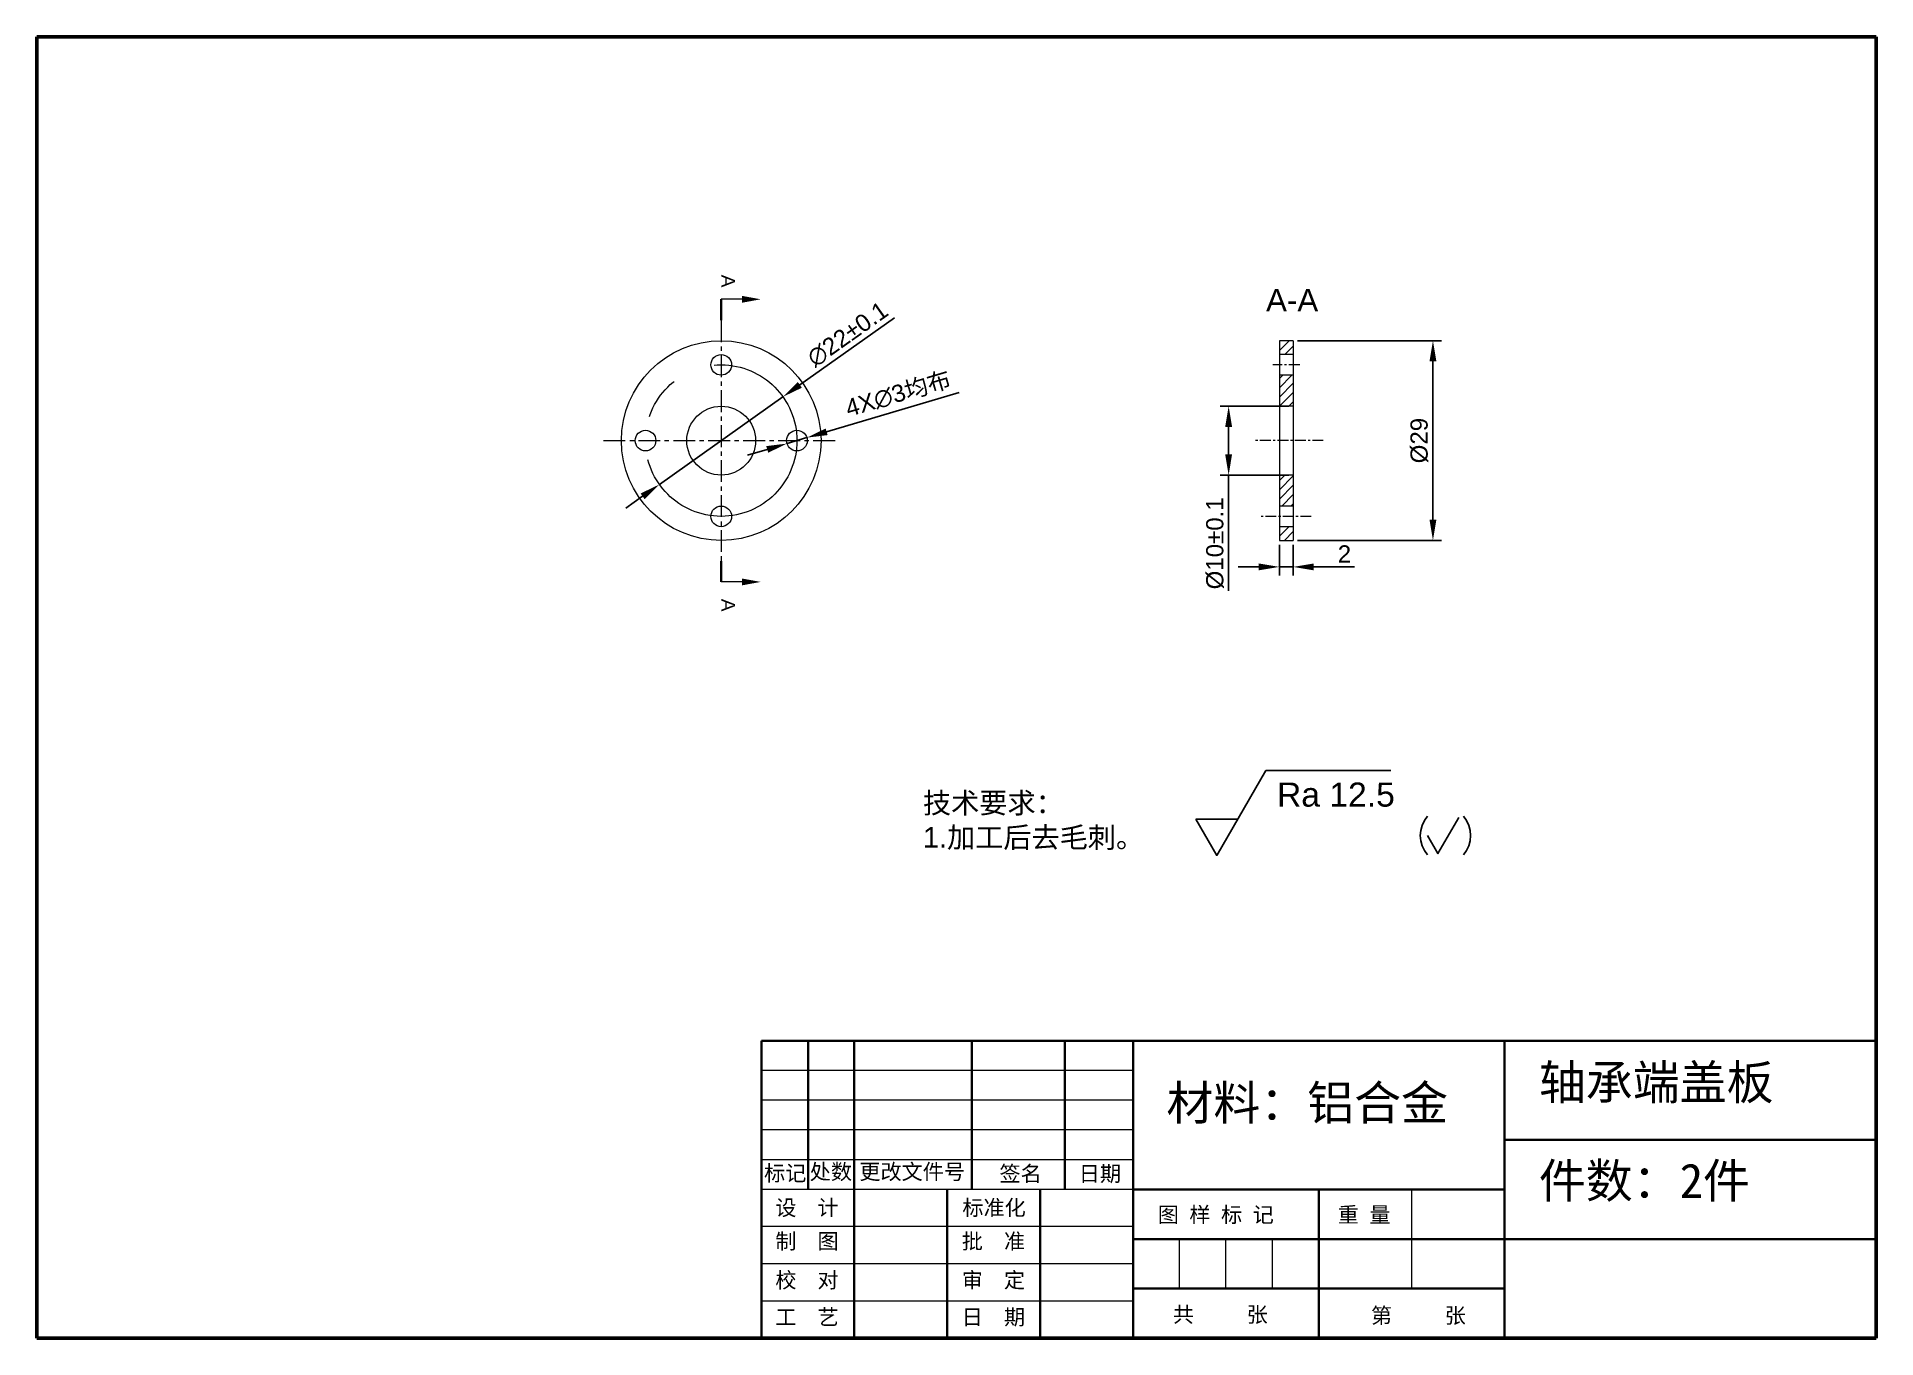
# Model space of a CAD drawing. Header units: millimetres. Extents: x 8228 to 14419, y 2533 to 3289.
# Drawn here: x 12588 to 12855.3, y 2889.9 to 3078.9 of the extents above; entities that cross this region are included whole.
import ezdxf

# ---------------------------------------------------------------- set-up
doc = ezdxf.new("R2010")
doc.units = ezdxf.units.MM
doc.linetypes.add('CENTER', pattern=[50.8, 31.75, -6.35, 6.35, -6.35])
for name, color, linetype, lineweight in [('AM_5', 3, 'Continuous', 25), ('中心线', 1, 'CENTER', 5), ('标注', 3, 'Continuous', 5), ('粗实线', 7, 'Continuous', 40), ('线框', 7, 'Continuous', 60), ('细实线', 5, 'Continuous', 5)]:
    doc.layers.add(name, color=color, linetype=linetype, lineweight=lineweight)
doc.styles.get("Standard").update_dxf_attribs({"font": 'arial.ttf'})
doc.styles.add('样式 2', font='arial.ttf', dxfattribs={"height": 2})
doc.dimstyles.new('样式0-2', dxfattribs={"dimtxt": 2.5, "dimasz": 3, "dimexe": 1.25, "dimexo": 0.625, "dimtad": 1, "dimdsep": 46, "dimtxsty": 'Standard', "dimcen": 2.5, "dimazin": 0, "dimtfac": 1, "dimtmove": 0, "dimatfit": 3, "dimfxl": 1, "dimarcsym": 0})
doc.dimstyles.new('样式0-2$0', dxfattribs={"dimtxt": 2.5, "dimasz": 3, "dimexe": 1.25, "dimexo": 0.625, "dimtad": 1, "dimdsep": 46, "dimtxsty": 'Standard', "dimcen": 2.5, "dimazin": 0, "dimtfac": 1, "dimtmove": 0, "dimatfit": 3, "dimfxl": 1, "dimarcsym": 0})

msp = doc.modelspace()

# ---------------------------------------------------------------- texts
at = {"layer": 'AM_5', "insert": (12768.19840396, 2970.58381687), "char_height": 3.5, "width": 18.0992496589, "attachment_point": 1}
msp.add_mtext('Ra 12.5', dxfattribs=at)
at = {"layer": '中心线', "char_height": 5, "attachment_point": 1, "style": '样式 2'}
for s, insert in [('{\\fSimSun|b0|i0|c134|p2;\\C2;轴承端盖板}', (12806.25432678, 2929.55479733)), ('{\\fSimSun|b0|i0|c134|p2;\\C2;材料：铝合金}', (12752.1306157, 2926.57171591)), ('{\\fSimSun|b0|i0|c134|p2;\\C2;件数：2件}', (12806.25432678, 2915.25198578))]:
    msp.add_mtext_dynamic_manual_height_columns(s, width=150.0879237383, gutter_width=10, heights=[0], dxfattribs=dict(at, insert=insert))
at = {"layer": '标注', "insert": (12716.75169851, 2969.11865081), "char_height": 3, "attachment_point": 1, "style": '样式 2'}
msp.add_mtext_dynamic_manual_height_columns('{\\fSimSun|b0|i0|c134|p2;\\C0;技术要求：\\fArial|b0|i0|c0|p34;\\P1.\\fSimSun|b0|i0|c134|p2;加工后去毛刺。}', width=65.6411992204, gutter_width=10, heights=[0], dxfattribs=at)
at = {"layer": '粗实线', "ltscale": 0.1, "char_height": 2, "attachment_point": 1, "rotation": 270, "style": '样式 2'}
for insert in [(12689.43443482, 3044.34317525), (12689.43443482, 2997.27626166)]:
    msp.add_mtext_dynamic_manual_height_columns('A', width=7.6166342991, gutter_width=10, heights=[0], dxfattribs=dict(at, insert=insert))
at = {"layer": '粗实线', "ltscale": 0.1, "insert": (12766.6100115, 3039.00661238), "char_height": 3.255940023, "attachment_point": 7, "style": '样式 2'}
msp.add_mtext_dynamic_manual_height_columns('A-A', width=7.6166342991, gutter_width=10, heights=[0], dxfattribs=at)
at = {"layer": '细实线', "char_height": 2.25, "attachment_point": 1}
for s, insert, width in [('{\\f宋体|b0|i0|c134|p2;标记}', (12693.66727996, 2914.98002991), 7.875), ('{\\f宋体|b0|i0|c134|p2;处数}', (12700.29667097, 2915.18879792), 7.875), ('{\\f宋体|b0|i0|c134|p2;更改文件号}', (12707.51320436, 2915.18879739), 16.875), ('{\\f宋体|b0|i0|c134|p2;签名}', (12727.87177625, 2914.90447598), 7.875), ('{\\f宋体|b0|i0|c134|p2;日期}', (12739.39931997, 2914.90447598), 7.875), ('{\\f宋体|b0|i0|c134|p2;设  计}', (12695.29635892, 2909.95711566), 18), ('{\\f宋体|b0|i0|c134|p2;标准化}', (12722.48202547, 2909.95711566), 18), ('{\\f宋体|b0|i0|c134|p2;图 样 标 记}', (12750.86633084, 2908.94244631), 20.27709), ('\\f宋体|b0|i0|c134|p2;重 量', (12777.0303527, 2908.93997566), 11.25), ('{\\f宋体|b0|i0|c134|p2;制  图}', (12695.29635892, 2905.09631177), 18), ('{\\f宋体|b0|i0|c134|p2;批  准}', (12722.39196776, 2905.09631177), 18), ('{\\f宋体|b0|i0|c134|p2;校  对}', (12695.29635892, 2899.44669268), 18), ('{\\f宋体|b0|i0|c134|p2;审  定}', (12722.39196776, 2899.44669268), 18), ('{\\f宋体|b0|i0|c134|p2;工  艺}', (12695.29635892, 2894.08055181), 18), ('{\\f宋体|b0|i0|c134|p2;日  期}', (12722.39196776, 2894.08055181), 18), ('{\\f宋体|b0|i0|c134|p2; 共     张}', (12751.53257387, 2894.44731464), 18.19458), ('{\\f宋体|b0|i0|c134|p2; 第     张}', (12780.31959985, 2894.31362725), 22.5)]:
    msp.add_mtext(s, dxfattribs=dict(at, insert=insert, width=width))

# ---------------------------------------------------------------- blocks, each defined once
blk = doc.blocks.new('*D108')
at = {"layer": 'Defpoints', "color": 0, "transparency": 16777216}
for p in [(12699.87, 3020.67), (12697, 3019.81)]:
    blk.add_point(p, dxfattribs=at)
at = {"layer": '标注', "color": 0, "lineweight": -2, "transparency": 16777216}
for p, q in [((12721.99, 3027.23), (12702.75, 3021.52)), ((12697, 3019.81), (12699.87, 3020.67)), ((12694.12, 3018.96), (12691.24, 3018.11))]:
    blk.add_line(p, q, dxfattribs=at)
at = {"layer": '标注', "color": 0, "transparency": 16777216}
for points in [[(12702.61, 3022), (12702.89, 3021.04), (12699.87, 3020.67)], [(12693.98, 3019.44), (12694.26, 3018.48), (12697, 3019.81)]]:
    blk.add_solid(points, dxfattribs=at)
at = {"layer": '标注', "color": 0, "transparency": 16777216, "insert": (12713.16, 3026.97), "char_height": 2.5, "attachment_point": 5, "rotation": 16.5201}
blk.add_mtext('4X∅3{\\fSimSun|b0|i0|c134|p2;均布}', dxfattribs=at)
blk = doc.blocks.new('*D109')
at = {"layer": 'Defpoints', "color": 0, "transparency": 16777216}
for p in [(12696.41, 3026.6), (12678.46, 3013.88)]:
    blk.add_point(p, dxfattribs=at)
at = {"layer": '标注', "color": 0, "lineweight": -2, "transparency": 16777216}
for p, q in [((12712.6, 3038.06), (12698.86, 3028.33)), ((12678.46, 3013.88), (12696.41, 3026.6)), ((12676.01, 3012.15), (12673.56, 3010.41))]:
    blk.add_line(p, q, dxfattribs=at)
at = {"layer": '标注', "color": 0, "transparency": 16777216}
for points in [[(12698.57, 3028.74), (12699.15, 3027.92), (12696.41, 3026.6)], [(12675.72, 3012.56), (12676.3, 3011.74), (12678.46, 3013.88)]]:
    blk.add_solid(points, dxfattribs=at)
at = {"layer": '标注', "color": 0, "transparency": 16777216, "insert": (12705.82, 3035.67), "char_height": 2.5, "attachment_point": 5, "rotation": 35.3075}
blk.add_mtext('∅22%%P0.1', dxfattribs=at)
blk = doc.blocks.new('*D131')
at = {"layer": 'Defpoints', "color": 0, "transparency": 16777216}
for p in [(12768.55, 3005.74), (12770.55, 3005.74), (12770.55, 3001.9)]:
    blk.add_point(p, dxfattribs=at)
at = {"layer": '标注', "color": 0, "lineweight": -2, "transparency": 16777216}
for p, q in [((12768.55, 3005.11), (12768.55, 3000.65)), ((12770.55, 3005.11), (12770.55, 3000.65)), ((12765.55, 3001.9), (12762.55, 3001.9)), ((12768.55, 3001.9), (12770.55, 3001.9)), ((12773.55, 3001.9), (12779.46, 3001.9))]:
    blk.add_line(p, q, dxfattribs=at)
at = {"layer": '标注', "color": 0, "transparency": 16777216}
for points in [[(12765.55, 3002.4), (12765.55, 3001.4), (12768.55, 3001.9)], [(12773.55, 3002.4), (12773.55, 3001.4), (12770.55, 3001.9)]]:
    blk.add_solid(points, dxfattribs=at)
at = {"layer": '标注', "color": 0, "transparency": 16777216, "insert": (12778, 3003.78), "char_height": 2.5, "attachment_point": 5}
blk.add_mtext('2', dxfattribs=at)
blk = doc.blocks.new('*D135')
at = {"layer": 'Defpoints', "color": 0, "transparency": 16777216}
for p in [(12770.55, 3025.24), (12761.17, 3015.24), (12770.55, 3015.24)]:
    blk.add_point(p, dxfattribs=at)
at = {"layer": '标注', "color": 0, "lineweight": -2, "transparency": 16777216}
for p, q in [((12769.93, 3025.24), (12759.92, 3025.24)), ((12761.17, 3022.24), (12761.17, 3018.24)), ((12769.93, 3015.24), (12759.92, 3015.24)), ((12761.17, 3015.24), (12761.17, 2998.4))]:
    blk.add_line(p, q, dxfattribs=at)
at = {"layer": '标注', "color": 0, "transparency": 16777216}
for points in [[(12760.67, 3022.24), (12761.67, 3022.24), (12761.17, 3025.24)], [(12760.67, 3018.24), (12761.67, 3018.24), (12761.17, 3015.24)]]:
    blk.add_solid(points, dxfattribs=at)
at = {"layer": '标注', "color": 0, "transparency": 16777216, "insert": (12759.2, 3005.32), "char_height": 2.5, "attachment_point": 5, "rotation": 90}
blk.add_mtext('%%C10%%P0.1', dxfattribs=at)
blk = doc.blocks.new('*D136')
at = {"layer": 'Defpoints', "color": 0, "transparency": 16777216}
for p in [(12770.55, 3034.74), (12770.55, 3005.74), (12790.86, 3005.74)]:
    blk.add_point(p, dxfattribs=at)
at = {"layer": '标注', "color": 0, "lineweight": -2, "transparency": 16777216}
for p, q in [((12771.18, 3034.74), (12792.11, 3034.74)), ((12790.86, 3031.74), (12790.86, 3008.74)), ((12771.18, 3005.74), (12792.11, 3005.74))]:
    blk.add_line(p, q, dxfattribs=at)
at = {"layer": '标注', "color": 0, "transparency": 16777216}
for points in [[(12790.36, 3031.74), (12791.36, 3031.74), (12790.86, 3034.74)], [(12790.36, 3008.74), (12791.36, 3008.74), (12790.86, 3005.74)]]:
    blk.add_solid(points, dxfattribs=at)
at = {"layer": '标注', "color": 0, "transparency": 16777216, "insert": (12788.89, 3020.24), "char_height": 2.5, "attachment_point": 5, "rotation": 90}
blk.add_mtext('%%C29', dxfattribs=at)

# ---------------------------------------------------------------- dimensions: what is measured, and where the dimension line sits
at = {"layer": '标注'}
dim = msp.add_diameter_dim_2p(p1=(12678.45774867, 3013.88178878), p2=(12696.41112098, 3026.59699317), text='<>%%P0.1', dimstyle='样式0-2', override={"dimpost": ''}, dxfattribs=at)
dim.commit()
dim.dimension.update_dxf_attribs({"geometry": '*D109', "text_midpoint": (12705.8154334, 3035.67314139)})
for base, p1, p2, text, picture, middle in [((12790.862754, 3005.73939098), (12770.55178214, 3034.73939098), (12770.55178214, 3005.73939098), '%%C<>', '*D136', (12788.89140338, 3020.23939098)), ((12761.16832972, 3015.23939098), (12770.55178214, 3025.23939098), (12770.55178214, 3015.23939098), '%%C<>%%P0.1', '*D135', (12759.19697911, 3005.31919998))]:
    dim = msp.add_linear_dim(base=base, p1=p1, p2=p2, angle=90, text=text, dimstyle='样式0-2$0', dxfattribs=at)
    dim.commit()
    dim.dimension.update_dxf_attribs({"geometry": picture, "text_midpoint": middle})
dim = msp.add_diameter_dim_2p(p1=(12696.99635502, 3019.81286258), p2=(12699.87251463, 3020.66591938), text='4X<>{\\fSimSun|b0|i0|c134|p2;均布}', dimstyle='样式0-2', dxfattribs=at)
dim.commit()
dim.dimension.update_dxf_attribs({"geometry": '*D108', "text_midpoint": (12713.16231891, 3026.96898562)})
dim = msp.add_linear_dim(base=(12770.55178214, 3001.89888918), p1=(12768.55178214, 3005.73939098), p2=(12770.55178214, 3005.73939098), dimstyle='样式0-2$0', dxfattribs=at)
dim.commit()
dim.dimension.update_dxf_attribs({"geometry": '*D131', "text_midpoint": (12778.00471529, 3003.77900515)})

# ---------------------------------------------------------------- hatches: boundary and pattern name
at = {"layer": '中心线'}
h = msp.add_hatch(dxfattribs=at)
h.set_pattern_fill('ANSI31', color=256, scale=0.3)
h.set_pattern_definition([(45, (43.304, 0), (-0.67351921, 0.67351921), [])])
h.paths.add_polyline_path([(12770.55178214, 3032.73939098), (12770.55178214, 3034.73939098), (12768.55178214, 3034.73939098), (12768.55178214, 3032.73939098)])
h.paths.add_polyline_path([(12768.55178214, 3025.23939098), (12770.55178214, 3025.23939098), (12770.55178214, 3029.73939098), (12768.55178214, 3029.73939098)])
h.paths.add_polyline_path([(12770.55178214, 3015.23939098), (12768.55178214, 3015.23939098), (12768.55178214, 3010.73939098), (12770.55178214, 3010.73939098)])
h.paths.add_polyline_path([(12768.55178214, 3005.73939098), (12770.55178214, 3005.73939098), (12770.55178214, 3007.73939098), (12768.55178214, 3007.73939098)])

# ---------------------------------------------------------------- linework, layer by layer
at = {"linetype": 'Continuous', "lineweight": 15}
for p, q in [((12770.55178214, 3034.73939098), (12768.55178214, 3034.73939098)), ((12768.55178214, 3034.73939098), (12768.55178214, 3005.73939098)), ((12770.55178214, 3034.73939098), (12770.55178214, 3005.73939098)), ((12770.55178214, 3032.73939098), (12768.55178214, 3032.73939098)), ((12770.55178214, 3029.73939098), (12768.55178214, 3029.73939098)), ((12770.55178214, 3025.23939098), (12768.55178214, 3025.23939098)), ((12770.55178214, 3015.23939098), (12768.55178214, 3015.23939098)), ((12770.55178214, 3010.73939098), (12768.55178214, 3010.73939098)), ((12770.55178214, 3007.73939098), (12768.55178214, 3007.73939098)), ((12768.55178214, 3005.73939098), (12770.55178214, 3005.73939098))]:
    msp.add_line(p, q, dxfattribs=at)
for centre, radius in [((12687.43443482, 3020.23939098), 14.5), ((12687.43443482, 3031.23939098), 1.5), ((12687.43443482, 3020.23939098), 5), ((12676.43443482, 3020.23939098), 1.5), ((12698.43443482, 3020.23939098), 1.5), ((12687.43443482, 3009.23939098), 1.5)]:
    msp.add_circle(centre, radius, dxfattribs=at)
at = {"layer": 'AM_5'}
for points in [[(12756.41731505, 2965.25980596), (12759.44840396, 2960.00980596), (12766.56367498, 2972.33381687)], [(12766.56367498, 2972.33381687), (12784.74342442, 2972.33381687)], [(12756.41731505, 2965.25980596), (12762.47949287, 2965.25980596)], [(12790.0714858, 2962.88405259), (12791.58703026, 2960.25905259), (12794.61811917, 2965.50905259)]]:
    msp.add_lwpolyline(points, dxfattribs=at)
for centre, start, end in [((12793.27981913, 2962.88405259), 138.8879095608, 221.1120904392), ((12792.07894648, 2962.88405259), 318.8879095608, 41.1120904392)]:
    msp.add_arc(centre, 4.25833333, start, end, dxfattribs=at)
at = {"layer": '中心线', "ltscale": 0.1}
for p, q in [((12687.43443482, 3037.72589866), (12687.43443482, 3002.7528833)), ((12670.32039988, 3020.23939098), (12704.54846976, 3020.23939098))]:
    msp.add_line(p, q, dxfattribs=at)
at = {"layer": '中心线', "ltscale": 0.05}
for p, q in [((12771.49492697, 3031.23939098), (12767.60612667, 3031.23939098)), ((12774.92812651, 3020.23939098), (12765.01159262, 3020.23939098)), ((12773.1774317, 3009.23939098), (12765.76089014, 3009.23939098))]:
    msp.add_line(p, q, dxfattribs=at)
at = {"layer": '中心线'}
msp.add_circle((12687.43443482, 3020.23939098), 11, dxfattribs=at)
at = {"layer": '粗实线', "ltscale": 0.1}
for p, q in [((12687.43443482, 3040.76275368), (12687.43443482, 3037.72589866)), ((12687.43443482, 2999.71602827), (12687.43443482, 3002.7528833)), ((12693.27432231, 2933.08443578), (12855.27432231, 2933.08443578)), ((12693.27432231, 2889.88443578), (12693.27432231, 2933.08443578)), ((12700.08656465, 2911.48443578), (12700.08656465, 2933.08443578)), ((12706.77432231, 2889.88443578), (12706.77432231, 2933.08443578)), ((12723.87432231, 2911.48443578), (12723.87432231, 2933.08443578)), ((12737.37432231, 2911.48443578), (12737.37432231, 2933.08443578)), ((12747.27432231, 2889.88443578), (12747.27432231, 2933.08443578)), ((12801.27432231, 2933.08443578), (12801.27432231, 2889.88443578)), ((12801.27432231, 2918.68443578), (12855.27432231, 2918.68443578)), ((12720.27432231, 2889.88443578), (12720.27432231, 2911.48443578)), ((12733.77432231, 2889.88443578), (12733.77432231, 2911.48443578)), ((12801.27432231, 2911.48443578), (12747.27432231, 2911.48443578)), ((12774.27432231, 2889.88443578), (12774.27432231, 2911.48443578)), ((12747.27432231, 2904.28443578), (12855.27432231, 2904.28443578)), ((12801.27432231, 2897.08443578), (12747.27432231, 2897.08443578))]:
    msp.add_line(p, q, dxfattribs=at)
for points in [[(12693.17569399, 3040.76275368, 0, 1, 0), (12690.43443482, 3040.76275368, 1, 1, 0)], [(12693.17569399, 2999.71602827, 0, 1, 0), (12690.43443482, 2999.71602827, 1, 1, 0)]]:
    msp.add_lwpolyline(points, format="xyseb", dxfattribs=at)
at = {"layer": '线框', "ltscale": 0.1}
for p, q in [((12587.97432231, 3078.88443578), (12855.27432231, 3078.88443578)), ((12587.97432231, 2889.88443578), (12587.97432231, 3078.88443578)), ((12855.27432231, 3078.88443578), (12855.27432231, 2889.88443578)), ((12855.27432231, 2889.88443578), (12587.97432231, 2889.88443578))]:
    msp.add_line(p, q, dxfattribs=at)
at = {"layer": '细实线'}
for p, q in [((12690.43443482, 3040.76275368), (12687.43443482, 3040.76275368)), ((12690.43443482, 2999.71602827), (12687.43443482, 2999.71602827)), ((12747.27432231, 2928.76443578), (12693.27432231, 2928.76443578)), ((12747.27432231, 2924.44443578), (12693.27432231, 2924.44443578)), ((12747.27432231, 2920.12443578), (12693.27432231, 2920.12443578)), ((12747.27432231, 2915.80443578), (12693.27432231, 2915.80443578)), ((12747.27432231, 2911.48443578), (12693.27432231, 2911.48443578)), ((12787.77432231, 2897.08443578), (12787.77432231, 2911.48443578)), ((12747.27432231, 2906.08443578), (12693.27432231, 2906.08443578)), ((12754.02432231, 2897.08443578), (12754.02432231, 2904.28443578)), ((12760.77432231, 2897.08443578), (12760.77432231, 2904.28443578)), ((12767.52432231, 2897.08443578), (12767.52432231, 2904.28443578)), ((12747.27432231, 2900.68443578), (12693.27432231, 2900.68443578)), ((12747.27432231, 2895.28443578), (12693.27432231, 2895.28443578))]:
    msp.add_line(p, q, dxfattribs=at)

msp.set_redraw_order([(e.dxf.handle, doc.entitydb.next_handle()) for e in msp.query("TEXT MTEXT ATTDEF DIMENSION ARC_DIMENSION")])  # texts and dimensions are drawn at this point

doc.saveas('drawing.dxf')
